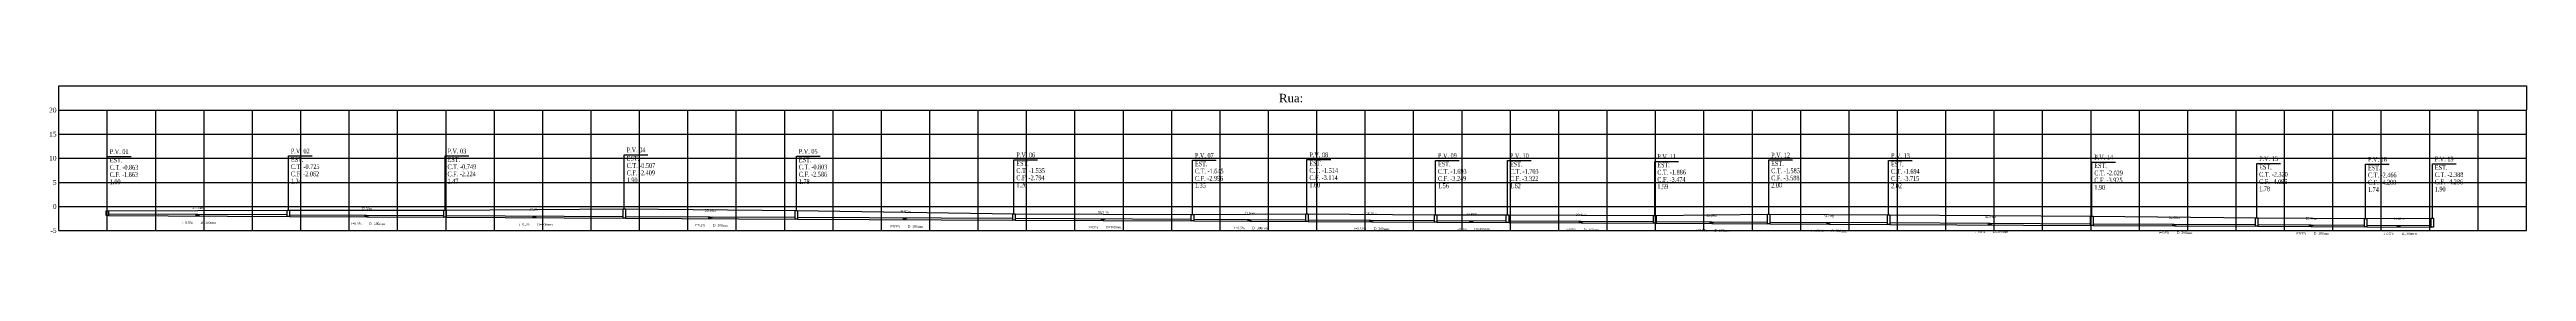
# Model space of a CAD drawing. Extents: x -44 to 14114764, y -20 to 289527804.
# Drawn here: x 361620 to 362132, y 7353889 to 7353920 of the extents above; entities that cross this region are included whole.
import ezdxf
from ezdxf.enums import TextEntityAlignment as Align

# ---------------------------------------------------------------- set-up
doc = ezdxf.new("R2010")
doc.units = 0
for name, color, linetype in [('PS_IND_COMPRIMENTO', 7, 'Continuous'), ('PS_IND_DIAMETRO', 7, 'Continuous'), ('PS_IND_FLUXO', 3, 'Continuous'), ('PS_IND_INCLINACAO', 7, 'Continuous'), ('PS_PERFIL_CAIXAS', 7, 'Continuous'), ('PS_PERFIL_GRADE', 8, 'Continuous'), ('PS_PERFIL_TERRENO', 3, 'Continuous'), ('PS_PERFIL_TITULOS', 5, 'Continuous'), ('PS_PERFIL_TUBO', 7, 'Continuous'), ('PS_PONTOS_IDENTIFICACAO_LIN', 7, 'Continuous'), ('PS_PONTOS_IDENTIFICACAO_TXT', 7, 'Continuous')]:
    doc.layers.add(name, color=color, linetype=linetype)
doc.styles.get("Standard").update_dxf_attribs({"font": 'times.ttf'})

# ---------------------------------------------------------------- blocks, each defined once
blk = doc.blocks.new('*U1400')
at = {"layer": 'PS_PERFIL_GRADE', "linetype": 'Continuous'}
for p, q in [((0, 0), (0, 25)), ((0, 25), (510, 25)), ((10, 0), (10, 25)), ((20, 0), (20, 25)), ((30, 0), (30, 25)), ((40, 0), (40, 25)), ((50, 0), (50, 25)), ((60, 0), (60, 25)), ((70, 0), (70, 25)), ((80, 0), (80, 25)), ((90, 0), (90, 25)), ((100, 0), (100, 25)), ((110, 0), (110, 25)), ((120, 0), (120, 25)), ((130, 0), (130, 25)), ((140, 0), (140, 25)), ((150, 0), (150, 25)), ((160, 0), (160, 25)), ((170, 0), (170, 25)), ((180, 0), (180, 25)), ((190, 0), (190, 25)), ((200, 0), (200, 25)), ((210, 0), (210, 25)), ((220, 0), (220, 25)), ((230, 0), (230, 25)), ((240, 0), (240, 25)), ((250, 0), (250, 25)), ((260, 0), (260, 25)), ((270, 0), (270, 25)), ((280, 0), (280, 25)), ((290, 0), (290, 25)), ((300, 0), (300, 25)), ((310, 0), (310, 25)), ((320, 0), (320, 25)), ((330, 0), (330, 25)), ((340, 0), (340, 25)), ((350, 0), (350, 25)), ((360, 0), (360, 25)), ((370, 0), (370, 25)), ((380, 0), (380, 25)), ((390, 0), (390, 25)), ((400, 0), (400, 25)), ((410, 0), (410, 25)), ((420, 0), (420, 25)), ((430, 0), (430, 25)), ((440, 0), (440, 25)), ((450, 0), (450, 25)), ((460, 0), (460, 25)), ((470, 0), (470, 25)), ((480, 0), (480, 25)), ((490, 0), (490, 25)), ((500, 0), (500, 25)), ((510, 0), (510, 25)), ((0, 20), (510, 20)), ((0, 15), (510, 15)), ((0, 10), (510, 10)), ((0, 5), (510, 5)), ((0, 0), (510, 0))]:
    blk.add_line(p, q, dxfattribs=at)
blk.add_lwpolyline([(0, 25), (0, 30), (510, 30), (510, 25)], dxfattribs=at)
at = {"layer": 'PS_PERFIL_GRADE'}
for s, p in [('20', (-0.5, 25)), ('15', (-0.5, 20)), ('10', (-0.5, 15)), ('5', (-0.5, 10)), ('0', (-0.5, 5)), ('-5', (-0.5, 0))]:
    blk.add_text(s, height=1, dxfattribs=at).set_placement(p, align=Align.MIDDLE_RIGHT)

msp = doc.modelspace()

# ---------------------------------------------------------------- linework, layer by layer
at = {"layer": 'PS_IND_FLUXO'}
for points in [[(361650.524, 7353892.859, 0.5, 0, 0), (361651.524, 7353892.854, 0, 0, 0)], [(361685.428, 7353892.673, 0.5, 0, 0), (361686.428, 7353892.668, 0, 0, 0)], [(361720.13, 7353892.5, 0.5, 0, 0), (361721.13, 7353892.495, 0, 0, 0)], [(361756.432, 7353892.318, 0.5, 0, 0), (361757.432, 7353892.313, 0, 0, 0)], [(361796.703, 7353892.117, 0.5, 0, 0), (361797.703, 7353892.112, 0, 0, 0)], [(361837.641, 7353891.929, 0.5, 0, 0), (361838.641, 7353891.924, 0, 0, 0)], [(361867.927, 7353891.761, 0.5, 0, 0), (361868.927, 7353891.756, 0, 0, 0)], [(361893.046, 7353891.635, 0.5, 0, 0), (361894.046, 7353891.63, 0, 0, 0)], [(361913.774, 7353891.53, 0.5, 0, 0), (361914.774, 7353891.525, 0, 0, 0)], [(361936.438, 7353891.418, 0.5, 0, 0), (361937.438, 7353891.413, 0, 0, 0)], [(361963.435, 7353891.283, 0.5, 0, 0), (361964.435, 7353891.278, 0, 0, 0)], [(361987.591, 7353891.165, 0.5, 0, 0), (361988.591, 7353891.159, 0, 0, 0)], [(362020.977, 7353890.996, 0.5, 0, 0), (362021.977, 7353890.991, 0, 0, 0)], [(362059.019, 7353890.806, 0.5, 0, 0), (362060.019, 7353890.801, 0, 0, 0)], [(362087.304, 7353890.665, 0.5, 0, 0), (362088.304, 7353890.66, 0, 0, 0)], [(362105.453, 7353890.574, 0.5, 0, 0), (362106.453, 7353890.568, 0, 0, 0)]]:
    msp.add_lwpolyline(points, format="xyseb", dxfattribs=at)
at = {"layer": 'PS_PERFIL_CAIXAS', "linetype": 'Continuous'}
for points in [[(361632.058, 7353893.8), (361632.558, 7353893.8), (361632.558, 7353892.8), (361632.058, 7353892.8)], [(361669.49, 7353893.938), (361669.99, 7353893.938), (361669.99, 7353892.602), (361669.49, 7353892.602)], [(361701.866, 7353893.914), (361702.366, 7353893.914), (361702.366, 7353892.44), (361701.866, 7353892.44)], [(361738.894, 7353894.156), (361739.394, 7353894.156), (361739.394, 7353892.255), (361738.894, 7353892.255)], [(361774.47, 7353893.86), (361774.97, 7353893.86), (361774.97, 7353892.077), (361774.47, 7353892.077)], [(361819.436, 7353893.128), (361819.936, 7353893.128), (361819.936, 7353891.869), (361819.436, 7353891.869)], [(361856.347, 7353893.018), (361856.847, 7353893.018), (361856.847, 7353891.668), (361856.347, 7353891.668)], [(361880.007, 7353893.149), (361880.507, 7353893.149), (361880.507, 7353891.549), (361880.007, 7353891.549)], [(361906.585, 7353892.97), (361907.085, 7353892.97), (361907.085, 7353891.415), (361906.585, 7353891.415)], [(361921.462, 7353892.96), (361921.962, 7353892.96), (361921.962, 7353891.341), (361921.462, 7353891.341)], [(361951.913, 7353892.777), (361952.413, 7353892.777), (361952.413, 7353891.19), (361951.913, 7353891.19)], [(361975.457, 7353893.078), (361975.957, 7353893.078), (361975.957, 7353891.075), (361975.457, 7353891.075)], [(362000.225, 7353892.969), (362000.725, 7353892.969), (362000.725, 7353890.949), (362000.225, 7353890.949)], [(362042.23, 7353892.634), (362042.73, 7353892.634), (362042.73, 7353890.739), (362042.23, 7353890.739)], [(362076.308, 7353892.343), (362076.808, 7353892.343), (362076.808, 7353890.568), (362076.308, 7353890.568)], [(362098.8, 7353892.197), (362099.3, 7353892.197), (362099.3, 7353890.456), (362098.8, 7353890.456)], [(362112.606, 7353892.275), (362113.106, 7353892.275), (362113.106, 7353890.377), (362112.606, 7353890.377)]]:
    msp.add_lwpolyline(points, close=True, dxfattribs=at)
at = {"layer": 'PS_PERFIL_TERRENO', "linetype": 'Continuous'}
msp.add_lwpolyline([(361632.308, 7353893.8), (361669.74, 7353893.938), (361702.116, 7353893.914), (361739.144, 7353894.156), (361774.72, 7353893.86), (361819.686, 7353893.128), (361856.597, 7353893.018), (361880.257, 7353893.149), (361906.835, 7353892.97), (361921.712, 7353892.96), (361952.163, 7353892.777), (361975.707, 7353893.078), (362000.475, 7353892.969), (362042.48, 7353892.634), (362076.558, 7353892.343), (362099.05, 7353892.197), (362112.856, 7353892.275)], dxfattribs=at)
at = {"layer": 'PS_PERFIL_TUBO', "linetype": 'Continuous'}
for points in [[(361632.558, 7353892.8), (361669.49, 7353892.613), (361669.49, 7353892.913), (361632.558, 7353893.1)], [(361669.99, 7353892.602), (361701.866, 7353892.44), (361701.866, 7353892.74), (361669.99, 7353892.902)], [(361702.366, 7353892.44), (361738.894, 7353892.255), (361738.894, 7353892.555), (361702.366, 7353892.74)], [(361739.394, 7353892.255), (361774.47, 7353892.077), (361774.47, 7353892.377), (361739.394, 7353892.555)], [(361774.97, 7353892.077), (361819.436, 7353891.852), (361819.436, 7353892.152), (361774.97, 7353892.377)], [(361819.936, 7353891.869), (361856.347, 7353891.684), (361856.347, 7353891.984), (361819.936, 7353892.169)], [(361856.847, 7353891.668), (361880.007, 7353891.549), (361880.007, 7353891.849), (361856.847, 7353891.968)], [(361880.507, 7353891.549), (361906.585, 7353891.415), (361906.585, 7353891.715), (361880.507, 7353891.849)], [(361907.085, 7353891.415), (361921.462, 7353891.341), (361921.462, 7353891.641), (361907.085, 7353891.715)], [(361921.962, 7353891.341), (361951.913, 7353891.19), (361951.913, 7353891.49), (361921.962, 7353891.641)], [(361952.413, 7353891.19), (361975.457, 7353891.071), (361975.457, 7353891.371), (361952.413, 7353891.49)], [(361975.957, 7353891.075), (362000.225, 7353890.949), (362000.225, 7353891.249), (361975.957, 7353891.375)], [(362000.725, 7353890.949), (362042.23, 7353890.739), (362042.23, 7353891.039), (362000.725, 7353891.249)], [(362042.73, 7353890.739), (362076.308, 7353890.568), (362076.308, 7353890.868), (362042.73, 7353891.039)], [(362076.808, 7353890.568), (362098.8, 7353890.456), (362098.8, 7353890.756), (362076.808, 7353890.868)], [(362099.3, 7353890.456), (362112.606, 7353890.386), (362112.606, 7353890.686), (362099.3, 7353890.756)]]:
    msp.add_lwpolyline(points, close=True, dxfattribs=at)
at = {"layer": 'PS_PONTOS_IDENTIFICACAO_LIN', "linetype": 'Continuous'}
for points in [[(361632.308, 7353893.8), (361632.308, 7353905.05), (361637.208, 7353905.05)], [(361669.74, 7353893.938), (361669.74, 7353905.188), (361674.64, 7353905.188)], [(361702.116, 7353893.914), (361702.116, 7353905.164), (361707.016, 7353905.164)], [(361739.144, 7353894.156), (361739.144, 7353905.406), (361744.044, 7353905.406)], [(361774.72, 7353893.86), (361774.72, 7353905.11), (361779.62, 7353905.11)], [(361819.686, 7353893.128), (361819.686, 7353904.378), (361824.586, 7353904.378)], [(361856.597, 7353893.018), (361856.597, 7353904.268), (361861.497, 7353904.268)], [(361880.257, 7353893.149), (361880.257, 7353904.399), (361885.157, 7353904.399)], [(361906.835, 7353892.97), (361906.835, 7353904.22), (361911.735, 7353904.22)], [(361921.712, 7353892.96), (361921.712, 7353904.21), (361926.612, 7353904.21)], [(361952.163, 7353892.777), (361952.163, 7353904.027), (361957.063, 7353904.027)], [(361975.707, 7353893.078), (361975.707, 7353904.328), (361980.607, 7353904.328)], [(362000.475, 7353892.969), (362000.475, 7353904.219), (362005.375, 7353904.219)], [(362042.48, 7353892.634), (362042.48, 7353903.884), (362047.38, 7353903.884)], [(362076.558, 7353892.343), (362076.558, 7353903.593), (362081.458, 7353903.593)], [(362099.05, 7353892.197), (362099.05, 7353903.447), (362103.95, 7353903.447)], [(362112.856, 7353892.275), (362112.856, 7353903.525), (362117.756, 7353903.525)]]:
    msp.add_lwpolyline(points, dxfattribs=at)

# ---------------------------------------------------------------- block references
at = {"layer": 'PS_PERFIL_GRADE'}
msp.add_blockref('*U1400', (361622.308, 7353889.663), dxfattribs=at)

# ---------------------------------------------------------------- texts
at = {"layer": 'PS_IND_COMPRIMENTO', "width": 0.8}
for s, rotation, p in [('37.43m', 359.70989, (361651.032, 7353894.407)), ('32.38m', 359.709, (361685.936, 7353894.221)), ('37.03m', 359.70966, (361720.638, 7353894.047)), ('35.58m', 359.7099, (361756.94, 7353893.866)), ('44.97m', 359.71034, (361797.211, 7353893.665)), ('36.91m', 359.70921, (361838.149, 7353893.477)), ('23.66m', 359.70734, (361868.435, 7353893.309)), ('26.58m', 359.70405, (361893.554, 7353893.182)), ('14.88m', 359.7063, (361914.282, 7353893.078)), ('30.45m', 359.71057, (361936.946, 7353892.965)), ('23.54m', 359.70562, (361963.943, 7353892.831)), ('24.77m', 359.70086, (361988.099, 7353892.712)), ('42.01m', 359.71011, (362021.485, 7353892.544)), ('34.08m', 359.70924, (362059.527, 7353892.354)), ('22.49m', 359.70691, (362087.812, 7353892.212)), ('13.81m', 359.70074, (362105.961, 7353892.121))]:
    msp.add_text(s, height=0.5, rotation=rotation, dxfattribs=at).set_placement(p, align=Align.MIDDLE_CENTER)
at = {"layer": 'PS_IND_DIAMETRO', "width": 0.8}
for rotation, p in [(359.70989, (361653.166, 7353891.296)), (359.709, (361688.07, 7353891.11)), (359.70966, (361722.772, 7353890.936)), (359.7099, (361759.074, 7353890.755)), (359.71034, (361799.345, 7353890.554)), (359.70921, (361840.284, 7353890.366)), (359.70734, (361870.569, 7353890.198)), (359.70405, (361895.688, 7353890.071)), (359.7063, (361916.416, 7353889.967)), (359.71057, (361939.08, 7353889.855)), (359.70562, (361966.077, 7353889.72)), (359.70086, (361990.233, 7353889.601)), (359.71011, (362023.619, 7353889.433)), (359.70924, (362061.661, 7353889.243)), (359.70691, (362089.946, 7353889.101)), (359.70074, (362108.095, 7353889.01))]:
    msp.add_text('D=300mm', height=0.5, rotation=rotation, dxfattribs=at).set_placement(p, align=Align.MIDDLE_CENTER)
at = {"layer": 'PS_IND_INCLINACAO', "width": 0.8}
for s, rotation, p in [('i=0.5%', 359.70989, (361648.916, 7353891.317)), ('i=0.5%', 359.709, (361683.82, 7353891.131)), ('i=0.5%', 359.70966, (361718.522, 7353890.958)), ('i=0.5%', 359.7099, (361754.824, 7353890.777)), ('i=0.5%', 359.71034, (361795.095, 7353890.575)), ('i=0.5%', 359.70921, (361836.034, 7353890.387)), ('i=0.5%', 359.70734, (361866.319, 7353890.219)), ('i=0.51%', 359.70405, (361891.238, 7353890.094)), ('i=0.5%', 359.7063, (361912.166, 7353889.989)), ('i=0.5%', 359.71057, (361934.83, 7353889.876)), ('i=0.5%', 359.70562, (361961.827, 7353889.741)), ('i=0.51%', 359.70086, (361985.783, 7353889.624)), ('i=0.5%', 359.71011, (362019.37, 7353889.454)), ('i=0.5%', 359.70924, (362057.411, 7353889.264)), ('i=0.5%', 359.70691, (362085.696, 7353889.123)), ('i=0.5%', 359.70074, (362103.845, 7353889.032))]:
    msp.add_text(s, height=0.5, rotation=rotation, dxfattribs=at).set_placement(p, align=Align.MIDDLE_CENTER)
at = {"layer": 'PS_PERFIL_TITULOS'}
msp.add_text('Rua: ', height=1.75, dxfattribs=at).set_placement((361877.308, 7353917.163), align=Align.MIDDLE_CENTER)
at = {"layer": 'PS_PONTOS_IDENTIFICACAO_TXT', "width": 0.7}
for s, p in [('P.V. 01', (361632.808, 7353905.55)), ('EST. ', (361632.808, 7353903.8)), ('C.T. -0.863', (361632.808, 7353902.3)), ('P.V. 02', (361670.24, 7353905.688)), ('EST. ', (361670.24, 7353903.938)), ('C.T. -0.725', (361670.24, 7353902.438)), ('P.V. 03', (361702.616, 7353905.664)), ('EST. ', (361702.616, 7353903.914)), ('C.T. -0.749', (361702.616, 7353902.414)), ('P.V. 04', (361739.644, 7353905.906)), ('EST. ', (361739.644, 7353904.156)), ('C.T. -0.507', (361739.644, 7353902.656)), ('C.F. -2.409', (361739.644, 7353901.156)), ('P.V. 05', (361775.22, 7353905.61)), ('EST. ', (361775.22, 7353903.86)), ('C.T. -0.803', (361775.22, 7353902.36)), ('P.V. 06', (361820.186, 7353904.878)), ('EST. ', (361820.186, 7353903.128)), ('C.T. -1.535', (361820.186, 7353901.628)), ('P.V. 07', (361857.097, 7353904.768)), ('EST. ', (361857.097, 7353903.018)), ('C.T. -1.645', (361857.097, 7353901.518)), ('P.V. 08', (361880.757, 7353904.899)), ('EST. ', (361880.757, 7353903.149)), ('C.T. -1.514', (361880.757, 7353901.649)), ('P.V. 09', (361907.335, 7353904.72)), ('EST. ', (361907.335, 7353902.97)), ('C.T. -1.693', (361907.335, 7353901.47)), ('P.V. 10', (361922.212, 7353904.71)), ('EST. ', (361922.212, 7353902.96)), ('C.T. -1.703', (361922.212, 7353901.46)), ('P.V. 11', (361952.663, 7353904.527)), ('EST. ', (361952.663, 7353902.777)), ('C.T. -1.886', (361952.663, 7353901.277)), ('P.V. 12', (361976.207, 7353904.828)), ('EST. ', (361976.207, 7353903.078)), ('C.T. -1.585', (361976.207, 7353901.578)), ('P.V. 13', (362000.975, 7353904.719)), ('EST. ', (362000.975, 7353902.969)), ('C.T. -1.694', (362000.975, 7353901.469)), ('P.V. 14', (362042.98, 7353904.384)), ('EST. ', (362042.98, 7353902.634)), ('C.T. -2.029', (362042.98, 7353901.134)), ('P.V. 15', (362077.058, 7353904.093)), ('EST. ', (362077.058, 7353902.343)), ('P.V. 16', (362099.55, 7353903.947)), ('EST. ', (362099.55, 7353902.197)), ('P.V. 19', (362113.356, 7353904.025)), ('EST. ', (362113.356, 7353902.275)), ('C.F. -1.863', (361632.808, 7353900.8)), ('1.00', (361632.808, 7353899.3)), ('C.F. -2.062', (361670.24, 7353900.938)), ('1.34', (361670.24, 7353899.438)), ('C.F. -2.224', (361702.616, 7353900.914)), ('1.47', (361702.616, 7353899.414)), ('1.90', (361739.644, 7353899.656)), ('C.F. -2.586', (361775.22, 7353900.86)), ('1.78', (361775.22, 7353899.36)), ('C.F. -2.794', (361820.186, 7353900.128)), ('1.26', (361820.186, 7353898.628)), ('C.F. -2.996', (361857.097, 7353900.018)), ('1.35', (361857.097, 7353898.518)), ('C.F. -3.114', (361880.757, 7353900.149)), ('1.60', (361880.757, 7353898.649)), ('C.F. -3.249', (361907.335, 7353899.97)), ('1.56', (361907.335, 7353898.47)), ('C.F. -3.322', (361922.212, 7353899.96)), ('1.62', (361922.212, 7353898.46)), ('C.F. -3.474', (361952.663, 7353899.777)), ('1.59', (361952.663, 7353898.277)), ('C.F. -3.588', (361976.207, 7353900.078)), ('2.00', (361976.207, 7353898.578)), ('C.F. -3.715', (362000.975, 7353899.969)), ('2.02', (362000.975, 7353898.469)), ('C.F. -3.925', (362042.98, 7353899.634)), ('1.90', (362042.98, 7353898.134)), ('C.T. -2.320', (362077.058, 7353900.843)), ('C.F. -4.095', (362077.058, 7353899.343)), ('1.78', (362077.058, 7353897.843)), ('C.T. -2.466', (362099.55, 7353900.697)), ('C.F. -4.208', (362099.55, 7353899.197)), ('1.74', (362099.55, 7353897.697)), ('C.T. -2.388', (362113.356, 7353900.775)), ('C.F. -4.286', (362113.356, 7353899.275)), ('1.90', (362113.356, 7353897.775))]:
    msp.add_text(s, height=1, dxfattribs=at).set_placement(p)

doc.saveas('drawing.dxf')
